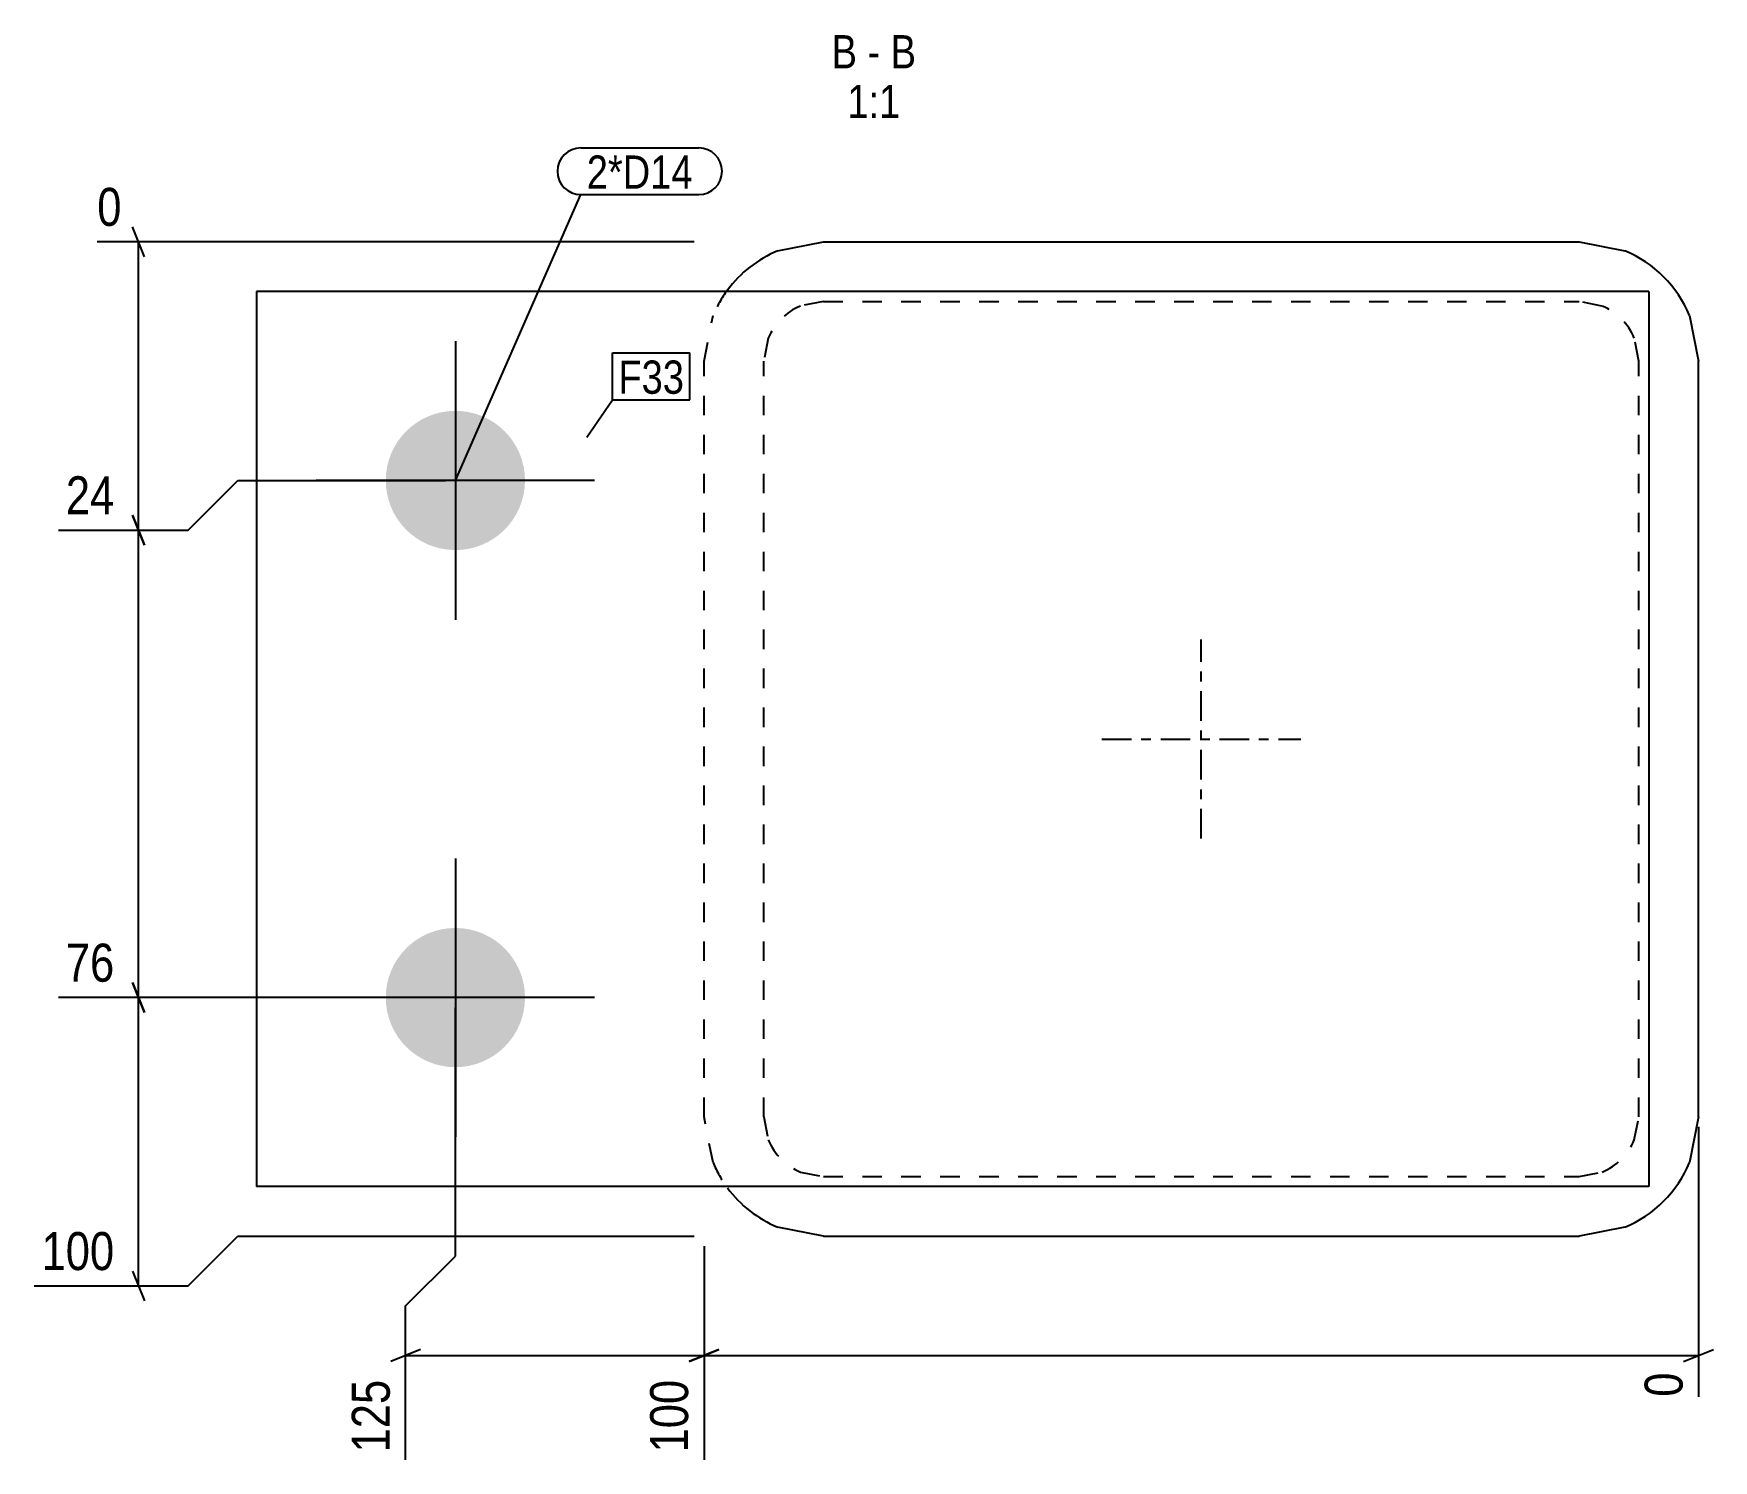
# Model space of a CAD drawing. Header units: millimetres. Extents: x 2 to 28940, y 2 to 799.
# Drawn here: x 2.3 to 171.2, y 2.3 to 145.8 of the extents above; entities that cross this region are included whole.
import ezdxf

# ---------------------------------------------------------------- set-up
doc = ezdxf.new("R2010")
doc.units = ezdxf.units.MM
doc.linetypes.add('DXK_LINE_DOT2', pattern=[3.9198, 1.9599, -1.9599])
doc.linetypes.add('DXK_LINE_DOT3', pattern=[5.9187, 2.979, -0.9799, 0.9799, -0.9799])
for name, color, linetype in [('MÅLSÆTNING', 7, 'Continuous'), ('STÅL', 7, 'Continuous'), ('TEKST', 7, 'Continuous')]:
    doc.layers.add(name, color=color, linetype=linetype)
doc.styles.add('Arial Narrow', font='ARIALN.TTF', dxfattribs={"height": 0.2})

msp = doc.modelspace()

# ---------------------------------------------------------------- hatches: boundary and pattern name
at = {"layer": 'STÅL', "linetype": 'Continuous'}
for points in [[(44.74, 93.87, -1), (44.74, 107.87, -1)], [(44.74, 41.87, -1), (44.74, 55.87, -1)]]:
    msp.add_hatch(color=96, dxfattribs=at).paths.add_polyline_path(points)

# ---------------------------------------------------------------- linework, layer by layer
at = {"layer": 'MÅLSÆTNING', "color": 7, "linetype": 'Continuous'}
for p, q in [((13.47, 123.37), (12.27, 126.37)), ((68.74, 124.87), (8.73, 124.87)), ((12.87, 95.87), (12.87, 124.87)), ((17.87, 95.87), (22.87, 100.87)), ((17.87, 95.87), (22.87, 100.87)), ((22.87, 100.87), (43.74, 100.87)), ((22.87, 100.87), (43.74, 100.87)), ((12.27, 97.37), (13.47, 94.37)), ((13.47, 94.37), (12.27, 97.37)), ((4.84, 95.87), (17.87, 95.87)), ((4.84, 95.87), (17.87, 95.87)), ((12.87, 48.87), (12.87, 95.87)), ((12.27, 50.37), (13.47, 47.37)), ((13.47, 47.37), (12.27, 50.37)), ((43.74, 48.87), (4.84, 48.87)), ((43.74, 48.87), (4.84, 48.87)), ((12.87, 19.87), (12.87, 48.87)), ((44.74, 22.87), (44.74, 47.87)), ((169.74, 35.87), (169.74, 8.73)), ((17.87, 19.87), (22.87, 24.87)), ((22.87, 24.87), (68.74, 24.87)), ((69.74, 23.87), (69.74, 2.4)), ((69.74, 23.87), (69.74, 2.4)), ((39.74, 17.87), (44.74, 22.87)), ((12.27, 21.37), (13.47, 18.37)), ((2.4, 19.87), (17.87, 19.87)), ((39.74, 2.4), (39.74, 17.87)), ((41.24, 13.47), (38.24, 12.27)), ((39.74, 12.87), (69.74, 12.87)), ((71.24, 13.47), (68.24, 12.27)), ((68.24, 12.27), (71.24, 13.47)), ((69.74, 12.87), (169.74, 12.87)), ((168.24, 12.27), (171.24, 13.47))]:
    msp.add_line(p, q, dxfattribs=at)
at = {"layer": 'STÅL', "color": 2, "linetype": 'Continuous'}
for p, q in [((77.14, 123.96), (81.74, 124.87)), ((81.74, 124.87), (157.74, 124.87)), ((157.74, 124.87), (162.33, 123.96)), ((164.74, 119.87), (24.74, 119.87)), ((24.74, 119.87), (24.74, 29.87)), ((164.74, 119.87), (164.74, 29.87)), ((168.82, 117.46), (169.74, 112.87)), ((169.74, 36.87), (169.74, 112.87)), ((169.74, 36.87), (168.82, 32.28)), ((164.74, 29.87), (24.74, 29.87)), ((81.74, 24.87), (77.14, 25.78)), ((162.33, 25.78), (157.74, 24.87)), ((81.74, 24.87), (157.74, 24.87))]:
    msp.add_line(p, q, dxfattribs=at)
at = {"layer": 'STÅL', "color": 7, "linetype": 'DXK_LINE_DOT2'}
for p, q in [((81.74, 118.87), (79.44, 118.41)), ((81.74, 118.87), (157.74, 118.87)), ((160.03, 118.41), (157.74, 118.87)), ((69.74, 112.87), (70.65, 117.46)), ((76.19, 115.17), (75.74, 112.87)), ((163.74, 112.87), (163.28, 115.17)), ((69.74, 36.87), (69.74, 112.87)), ((75.74, 36.87), (75.74, 112.87)), ((163.74, 36.87), (163.74, 112.87)), ((70.65, 32.28), (69.74, 36.87)), ((75.74, 36.87), (76.19, 34.57)), ((163.28, 34.57), (163.74, 36.87)), ((79.44, 31.33), (81.74, 30.87)), ((81.74, 30.87), (157.74, 30.87)), ((157.74, 30.87), (160.03, 31.33))]:
    msp.add_line(p, q, dxfattribs=at)
at = {"layer": 'STÅL', "color": 96, "linetype": 'Continuous'}
for p, q in [((44.74, 114.87), (44.74, 86.87)), ((58.74, 100.87), (30.74, 100.87)), ((44.74, 62.87), (44.74, 34.87)), ((58.74, 48.87), (30.74, 48.87))]:
    msp.add_line(p, q, dxfattribs=at)
at = {"layer": 'STÅL', "color": 7, "linetype": 'DXK_LINE_DOT3'}
for p, q in [((119.74, 64.87), (119.74, 84.87)), ((109.74, 74.87), (129.74, 74.87))]:
    msp.add_line(p, q, dxfattribs=at)
at = {"layer": 'STÅL', "color": 2, "linetype": 'Continuous'}
for centre, start, end in [((81.74, 112.87), 112.5, 143.5514), ((157.74, 112.87), 22.5, 67.5), ((157.74, 36.87), 292.5, 337.5), ((81.74, 36.87), 216.4486, 247.5)]:
    msp.add_arc(centre, 12, start, end, dxfattribs=at)
at = {"layer": 'STÅL', "color": 7, "linetype": 'DXK_LINE_DOT2'}
for centre, radius, start, end in [((81.74, 112.87), 12, 143.5514, 157.5), ((81.74, 112.87), 6, 112.5, 157.5), ((157.74, 112.87), 6, 22.5, 67.5), ((81.74, 36.87), 6, 202.5, 247.5), ((157.74, 36.87), 6, 292.5, 337.5), ((81.74, 36.87), 12, 202.5, 216.4486)]:
    msp.add_arc(centre, radius, start, end, dxfattribs=at)

# ---------------------------------------------------------------- wipeouts: each hides what was drawn before it
at = {"color": 0, "linetype": 'Continuous'}
for points in [[(85.13, 142.31), (85.13, 145.81), (82.57, 145.81), (82.57, 142.31)], [(87.46, 142.31), (87.46, 145.81), (86.18, 145.81), (86.18, 142.31)], [(91.06, 142.31), (91.06, 145.81), (88.51, 145.81), (88.51, 142.31)], [(89.48, 137.31), (89.48, 140.81), (84.15, 140.81), (84.15, 137.31)]]:
    msp.add_wipeout(points, dxfattribs=at).dxf.layer = 'TEKST'
at = {"color": 0}
for points in [[(68.61, 130.21), (68.61, 133.71), (57.95, 133.71), (57.95, 130.21)], [(67.73, 109.59), (67.73, 113.09), (61.13, 113.09), (61.13, 109.59)]]:
    msp.add_wipeout(points, dxfattribs=at).dxf.layer = 'TEKST'

# ---------------------------------------------------------------- next in the draw order: texts
at = {"layer": 'TEKST', "color": 3, "linetype": 'Continuous', "style": 'Arial Narrow'}
for s, p in [('B', (82.57, 142.31)), ('B', (88.51, 142.31)), ('-', (86.18, 142.31)), ('1:1', (84.15, 137.31))]:
    msp.add_text(s, height=3.34, dxfattribs=at).set_placement(p)

# ---------------------------------------------------------------- next in the draw order: wipeouts: each hides what was drawn before it
at = {"color": 0, "linetype": 'Continuous'}
for points in [[(11.97, 125.67), (11.97, 131.27), (7.93, 131.27), (7.93, 125.67)], [(11.24, 96.67), (11.24, 102.27), (4.77, 102.27), (4.77, 96.67)], [(11.24, 49.67), (11.24, 55.27), (4.77, 55.27), (4.77, 49.67)], [(11.24, 20.67), (11.24, 26.27), (2.33, 26.27), (2.33, 20.67)], [(168.94, 11.97), (163.34, 11.97), (163.34, 7.93), (168.94, 7.93)], [(38.94, 11.24), (33.34, 11.24), (33.34, 2.33), (38.94, 2.33)], [(68.94, 11.24), (63.34, 11.24), (63.34, 2.33), (68.94, 2.33)]]:
    msp.add_wipeout(points, dxfattribs=at).dxf.layer = 'MÅLSÆTNING'
at = {"color": 0}
for points in [[(68.61, 130.21), (68.61, 133.71), (57.95, 133.71), (57.95, 130.21)], [(67.73, 109.59), (67.73, 113.09), (61.13, 113.09), (61.13, 109.59)]]:
    msp.add_wipeout(points, dxfattribs=at).dxf.layer = 'TEKST'

# ---------------------------------------------------------------- next in the draw order: linework, layer by layer
at = {"layer": 'TEKST', "color": 7, "linetype": 'Continuous'}
for p, q in [((57.35, 134.31), (69.21, 134.31)), ((44.74, 100.87), (57.35, 129.61)), ((57.35, 129.61), (69.21, 129.61)), ((60.53, 113.69), (68.33, 113.69)), ((60.53, 108.99), (60.53, 113.69)), ((68.33, 108.99), (68.33, 113.69)), ((57.95, 105.23), (60.53, 108.99)), ((60.53, 108.99), (68.33, 108.99))]:
    msp.add_line(p, q, dxfattribs=at)
for centre, start, end in [((57.35, 131.96), 90, 270), ((69.21, 131.96), 270, 90)]:
    msp.add_arc(centre, 2.35, start, end, dxfattribs=at)

# ---------------------------------------------------------------- next in the draw order: texts
at = {"layer": 'MÅLSÆTNING', "color": 3, "linetype": 'Continuous', "style": 'Arial Narrow'}
for s, height, p in [('0', 3.82, (8.73, 126.47)), ('24', 3.818, (5.57, 97.47)), ('76', 3.818, (5.57, 50.47)), ('100', 3.818, (3.13, 21.47))]:
    msp.add_text(s, height=height, dxfattribs=at).set_placement(p)
for s, height, p in [('125', 3.818, (38.14, 3.13)), ('100', 3.818, (68.14, 3.13)), ('0', 3.82, (168.14, 8.73))]:
    msp.add_text(s, height=height, rotation=90.0002, dxfattribs=at).set_placement(p)
at = {"layer": 'TEKST', "color": 3, "style": 'Arial Narrow'}
for s, p in [('2*D14', (57.95, 130.21)), ('F33', (61.13, 109.59))]:
    msp.add_text(s, height=3.34, dxfattribs=at).set_placement(p)

doc.saveas('drawing.dxf')
